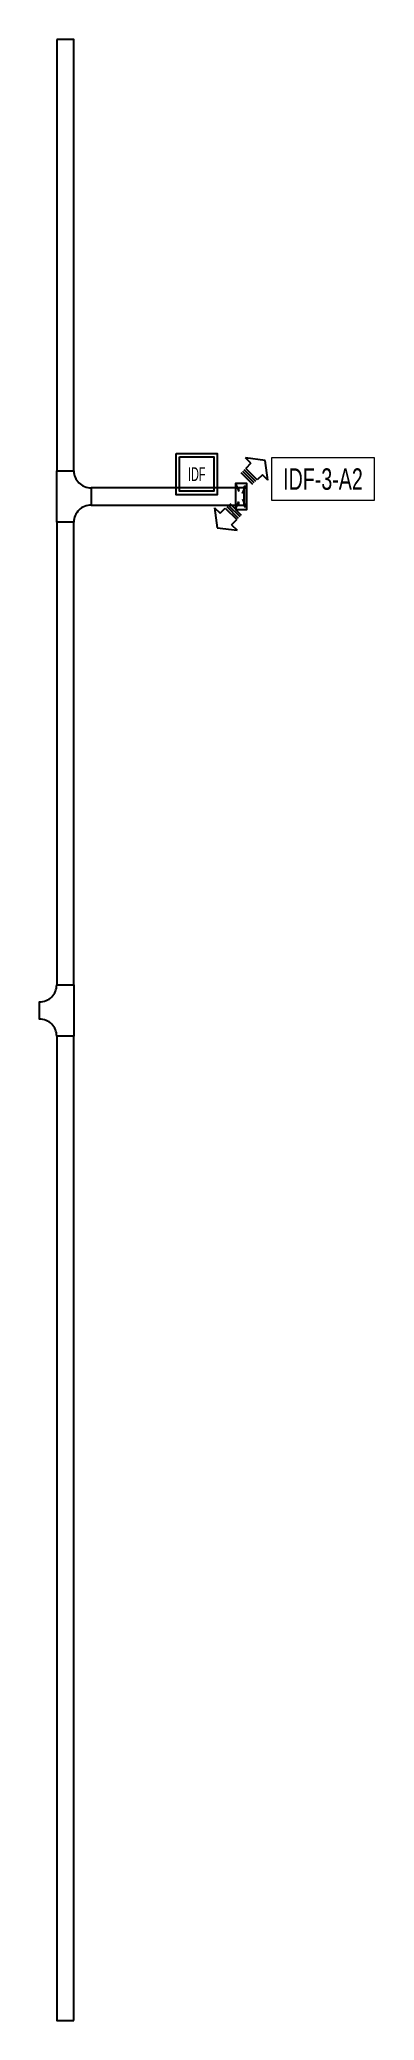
# Model space of a CAD drawing. Header units: millimetres. Extents: x 90978 to 501618, y -355196 to 882030.
# Drawn here: x 168878 to 174733, y 287486 to 322085 of the extents above; entities that cross this region are included whole.
import ezdxf
from ezdxf.enums import TextEntityAlignment as Align

# ---------------------------------------------------------------- set-up
doc = ezdxf.new("R2010")
doc.units = ezdxf.units.MM
doc.header["$LTSCALE"] = 150
doc.linetypes.add('D1', pattern=[3, 1, -1, 1])
doc.layers.get('0').update_dxf_attribs({"lineweight": 0})
doc.layers.add('------10 Telecommunication Terminal Board', color=3, linetype='Continuous')
doc.layers.add('-----27 Communication Cable Tray', color=2, linetype='Continuous')
doc.styles.add('ELEC', font='')
doc.styles.get('ELEC').set_extended_font_data('Dotum')

msp = doc.modelspace()

# ---------------------------------------------------------------- texts
at = {"layer": '------10 Telecommunication Terminal Board', "style": 'ELEC', "width": 0.7}
msp.add_text('IDF-3-A2', height=375, dxfattribs=at).set_placement((173833.03487, 314408.7763), align=Align.MIDDLE_CENTER)

# ---------------------------------------------------------------- blocks, each defined once
blk = doc.blocks.new('G12')
blk.add_lwpolyline([(-300, 600), (300, 600), (300, 0), (-300, 0)], close=True)
at = {"color": 1}
blk.add_lwpolyline([(-250, 550), (250, 550), (250, 50), (-250, 50)], close=True, dxfattribs=at)
at = {"style": 'ELEC', "width": 0.6}
blk.add_text('IDF', height=200, dxfattribs=at).set_placement((0, 300), align=Align.MIDDLE)
blk = doc.blocks.new('O03')
at = {"linetype": 'Continuous'}
for p, q in [((-27, 366), (69, 270)), ((-27, 366), (321, 321)), ((-101, 101), (101, -101)), ((-74, 127), (127, -74)), ((-48, 154), (154, -48)), ((69, 270), (-21, 180)), ((-21, 180), (180, -21)), ((270, 69), (180, -21)), ((270, 69), (366, -27)), ((321, 321), (366, -27))]:
    blk.add_line(p, q, dxfattribs=at)

# ---------------------------------------------------------------- linework, layer by layer
at = {"layer": '-----27 Communication Cable Tray', "elevation": 0}
for points in [[(169177.64875, 322085.0837), (169177.64875, 314555.20126), (169477.64875, 314555.20126), (169477.64875, 322085.0837)], [(172503.5721, 314255.20126), (169777.64875, 314255.20126), (169777.64875, 313955.20126), (172503.5721, 313955.20126)], [(169477.64875, 305575.73843), (169477.64875, 313655.20126), (169177.64875, 313655.20126), (169177.64875, 305575.73843)], [(169477.64875, 287485.76685), (169477.64875, 304675.73843), (169177.64875, 304675.73843), (169177.64875, 287485.76685)]]:
    msp.add_lwpolyline(points, close=True, dxfattribs=at)
for points in [[(169477.64875, 313655.20126), (169177.64875, 313655.20126), (169177.64875, 313655.20126), (169177.64875, 314555.20126), (169477.64875, 314555.20126, 0.4142135624), (169777.64875, 314255.20126), (169777.64875, 313955.20126), (169777.64875, 313955.20126, 0.4142135624)], [(169177.64875, 305575.73843), (169477.64875, 305575.73843), (169477.64875, 305575.73843), (169477.64875, 304675.73843), (169177.64875, 304675.73843, 0.4142135624), (168877.64875, 304975.73843), (168877.64875, 305275.73843), (168877.64875, 305275.73843, 0.4142135624)]]:
    msp.add_lwpolyline(points, format="xyb", close=True, dxfattribs=at)
at = {"layer": '-----27 Communication Cable Tray', "color": 1}
msp.add_lwpolyline([(172303.5721, 313880.20126), (172503.5721, 313880.20126), (172503.5721, 314330.20126), (172303.5721, 314330.20126), (172303.5721, 313880.20126)], dxfattribs=at)
at = {"layer": '-----27 Communication Cable Tray', "color": 1, "linetype": 'D1'}
for points in [[(172303.5721, 313880.20126), (172503.5721, 314330.20126)], [(172303.5721, 314330.20126), (172503.5721, 313880.20126)]]:
    msp.add_lwpolyline(points, dxfattribs=at)
at = {"layer": '-----27 Communication Cable Tray'}
for points in [[(172353.5721, 314005.20126), (172353.5721, 313955.20126), (172453.5721, 313955.20126), (172453.5721, 314255.20126), (172353.5721, 314255.20126), (172353.5721, 314205.20126)], [(172453.5721, 313930.20126), (172503.5721, 313930.20126), (172503.5721, 314280.20126), (172453.5721, 314280.20126), (172453.5721, 313930.20126)]]:
    msp.add_lwpolyline(points, dxfattribs=at)
at = {"color": 1, "elevation": 0}
msp.add_lwpolyline([(172933.22237, 314037.5263), (174732.84737, 314037.5263), (174732.84737, 314780.0263), (172933.22237, 314780.0263)], close=True, dxfattribs=at)

# ---------------------------------------------------------------- block references
at = {"layer": '------10 Telecommunication Terminal Board', "xscale": 1.2, "yscale": 1.2, "zscale": 1.2}
msp.add_blockref('G12', (171625.92864, 314135.0263), dxfattribs=at)
at = {"layer": '-----27 Communication Cable Tray', "xscale": -1}
for p, rotation in [((172503.5721, 314414.75599), 270), ((172303.5721, 313880.20126), 90)]:
    msp.add_blockref('O03', p, dxfattribs=dict(at, rotation=rotation))

msp.set_redraw_order([(e.dxf.handle, doc.entitydb.next_handle()) for e in msp.query("TEXT MTEXT ATTDEF DIMENSION ARC_DIMENSION")])  # texts and dimensions are drawn at this point

doc.saveas('drawing.dxf')
